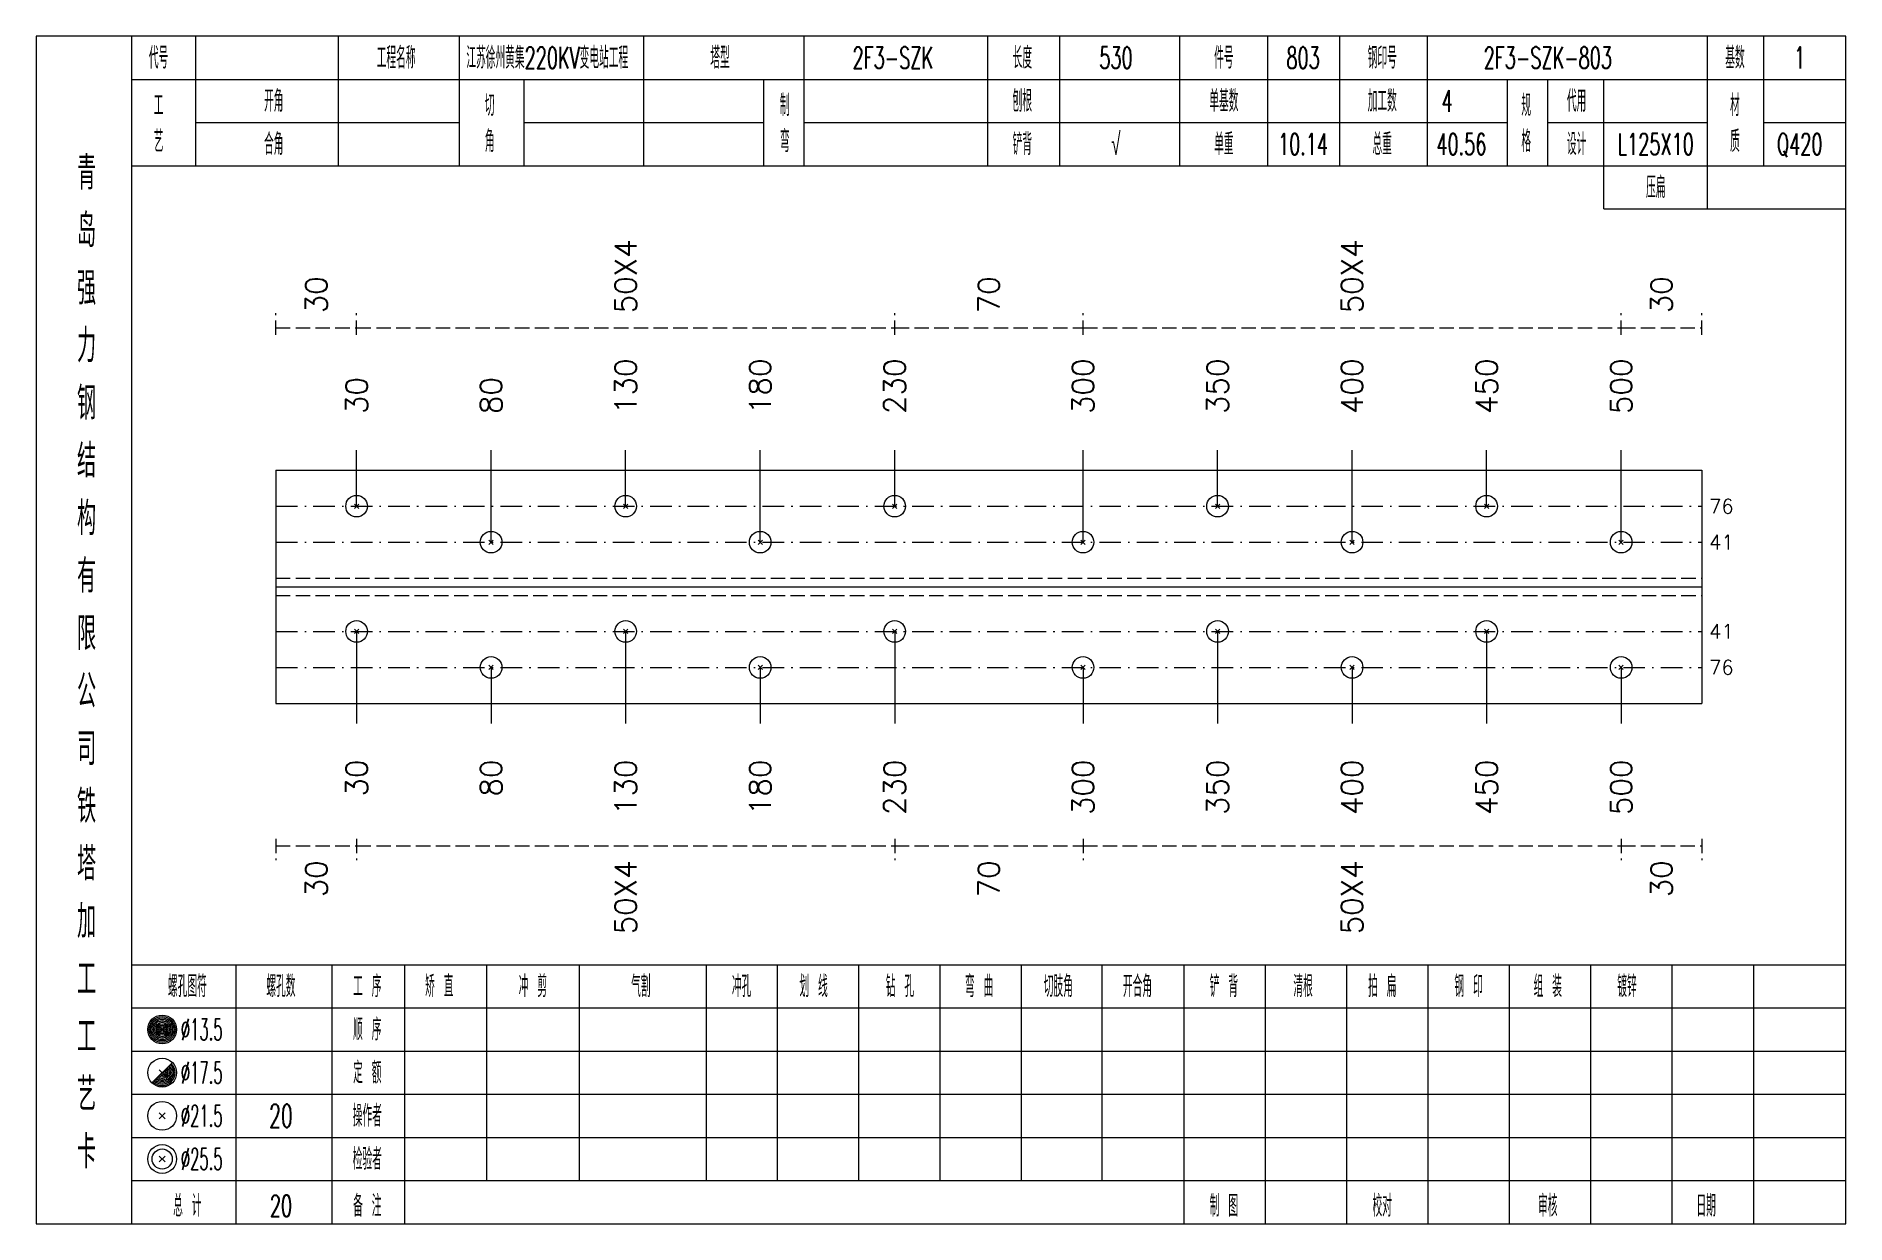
# Model space of a CAD drawing. Extents: x 0 to 4623, y -1159 to 4890.
# Drawn here: x 2491.2 to 2742.6, y 1575 to 1740 of the extents above; entities that cross this region are included whole.
import ezdxf
from ezdxf.enums import TextEntityAlignment as Align

# ---------------------------------------------------------------- set-up
doc = ezdxf.new("R2010")
doc.units = 0
doc.header["$MEASUREMENT"] = 0
doc.linetypes.add('一点画线', pattern=[5.2, 3, -1, 0.2, -1])
doc.linetypes.add('虚线', pattern=[2.75, 2, -0.75])
doc.layers.get('0').update_dxf_attribs({"linetype": 'CONTINUOUS', "lineweight": 25})
for name, color, linetype, lineweight in [('1', 7, 'CONTINUOUS', 25), ('4', 7, 'CONTINUOUS', 25), ('5', 7, 'CONTINUOUS', 25)]:
    doc.layers.add(name, color=color, linetype=linetype, lineweight=lineweight)
doc.styles.get("Standard").update_dxf_attribs({"font": 'simplex.shx', "width": 0.7, "height": 3, "bigfont": 'gbhzfs.shx'})

msp = doc.modelspace()

# ---------------------------------------------------------------- texts
at = {"color": 8, "linetype": 'Continuous', "lineweight": 9}
for s, p in [('50X4', (2573.091, 1701.5)), ('50X4', (2674.009, 1701.5)), ('30', (2530.107, 1701.5)), ('70', (2623.55, 1701.5)), ('30', (2716.993, 1701.5))]:
    msp.add_text(s, height=3, rotation=90, dxfattribs=at).set_placement(p, align=Align.MIDDLE_LEFT)
at = {"color": 7, "linetype": 'Continuous', "lineweight": 13}
for s, p in [('130', (2573.091, 1687.5)), ('180', (2591.779, 1687.5)), ('230', (2610.468, 1687.5)), ('300', (2636.632, 1687.5)), ('350', (2655.321, 1687.5)), ('400', (2674.009, 1687.5)), ('450', (2692.698, 1687.5)), ('500', (2711.387, 1687.5)), ('30', (2535.713, 1687.5)), ('80', (2554.402, 1687.5))]:
    msp.add_text(s, height=3, rotation=90, dxfattribs=at).set_placement(p, align=Align.MIDDLE_LEFT)
for s, p in [('76', (2723.6, 1674.7)), ('41', (2723.6, 1669.7)), ('41', (2723.6, 1657.3)), ('76', (2723.6, 1652.3))]:
    msp.add_text(s, height=2, dxfattribs=at).set_placement(p, align=Align.MIDDLE_LEFT)
at = {"color": 8, "linetype": 'Continuous', "lineweight": 9}
for s, p in [('30', (2530.107, 1625.5)), ('50X4', (2573.091, 1625.5)), ('70', (2623.55, 1625.5)), ('50X4', (2674.009, 1625.5)), ('30', (2716.993, 1625.5))]:
    msp.add_text(s, height=3, rotation=90, dxfattribs=at).set_placement(p, align=Align.MIDDLE_RIGHT)
at = {"layer": '1', "color": 7, "linetype": 'Continuous', "lineweight": 13}
for s, p in [('30', (2535.713, 1639.5)), ('80', (2554.402, 1639.5)), ('130', (2573.091, 1639.5)), ('180', (2591.779, 1639.5)), ('230', (2610.468, 1639.5)), ('300', (2636.632, 1639.5)), ('350', (2655.321, 1639.5)), ('400', (2674.009, 1639.5)), ('450', (2692.698, 1639.5)), ('500', (2711.387, 1639.5))]:
    msp.add_text(s, height=3, rotation=90, dxfattribs=at).set_placement(p, align=Align.MIDDLE_RIGHT)
at = {"layer": '4', "color": 1, "linetype": 'Continuous', "lineweight": 13}
for s, height, width, p in [('代号', 3, 0.6, (2508.2, 1737)), ('工程名称', 3, 0.6, (2541.2, 1737)), ('江苏徐州黄集220KV变电站工程', 3, 0.6, (2562.2, 1737)), ('塔型', 3, 0.6, (2586.2, 1737)), ('2F3-SZK', 3, 0.6, (2610.2, 1737)), ('长度', 3, 0.6, (2628.2, 1737)), ('530', 3, 0.6, (2641.2, 1737)), ('件号', 3, 0.6, (2656.2, 1737)), ('803', 3, 0.6, (2667.2, 1737)), ('钢印号', 3, 0.6, (2678.2, 1737)), ('2F3-SZK-803', 3, 0.6, (2701.2, 1737)), ('基数', 3, 0.6, (2727.2, 1737)), ('1', 3, 0.6, (2736.2, 1737)), ('开角', 3, 0.6, (2524.2, 1731)), ('制', 3, 0.6, (2595.2, 1730.4)), ('刨根', 3, 0.6, (2628.2, 1731)), ('单基数', 3, 0.6, (2656.2, 1731)), ('加工数', 3, 0.6, (2678.2, 1731)), ('4', 3, 0.6, (2687.2, 1731)), ('规', 3, 0.6, (2698.2, 1730.4)), ('代用', 3, 0.6, (2705.2, 1731)), ('材', 3, 0.6, (2727.2, 1730.4)), ('工', 3, 0.6, (2508.2, 1730.4)), ('切', 3, 0.6, (2554.2, 1730.4)), ('艺', 3, 0.6, (2508.2, 1725.4)), ('角', 3, 0.6, (2554.2, 1725.4)), ('弯', 3, 0.6, (2595.2, 1725.4)), ('格', 3, 0.6, (2698.2, 1725.4)), ('质', 3, 0.6, (2727.2, 1725.4)), ('合角', 3, 0.6, (2524.2, 1725)), ('铲背', 3, 0.6, (2628.2, 1725)), ('√', 3, 0.6, (2641.2, 1725)), ('单重', 3, 0.6, (2656.2, 1725)), ('10.14', 3, 0.6, (2667.2, 1725)), ('总重', 3, 0.6, (2678.2, 1725)), ('40.56', 3, 0.6, (2689.2, 1725)), ('设计', 3, 0.6, (2705.2, 1725)), ('L125X10', 3, 0.6, (2716.2, 1725)), ('Q420', 3, 0.6, (2736.2, 1725)), ('青', 4.6, 0.8, (2498.2, 1721)), ('压扁', 3, 0.6, (2716.2, 1719)), ('岛', 4.6, 0.8, (2498.2, 1713)), ('强', 4.6, 0.8, (2498.2, 1705)), ('力', 4.6, 0.8, (2498.2, 1697)), ('钢', 4.6, 0.8, (2498.2, 1689)), ('结', 4.6, 0.8, (2498.2, 1681)), ('构', 4.6, 0.8, (2498.2, 1673)), ('有', 4.6, 0.8, (2498.2, 1665)), ('限', 4.6, 0.8, (2498.2, 1657)), ('公', 4.6, 0.8, (2498.2, 1649)), ('司', 4.6, 0.8, (2498.2, 1641)), ('铁', 4.6, 0.8, (2498.2, 1633)), ('塔', 4.6, 0.8, (2498.2, 1625)), ('加', 4.6, 0.8, (2498.2, 1617)), ('工', 4.6, 0.8, (2498.2, 1609)), ('螺孔图符', 3, 0.6, (2512.2, 1608)), ('螺孔数', 3, 0.6, (2525.2, 1608)), ('工 序', 3, 0.6, (2537.2, 1608)), ('矫 直', 3, 0.6, (2547.2, 1608)), ('冲 剪', 3, 0.6, (2560.2, 1608)), ('气割', 3, 0.6, (2575.2, 1608)), ('冲孔', 3, 0.6, (2589.2, 1608)), ('划 线', 3, 0.6, (2599.2, 1608)), ('钻 孔', 3, 0.6, (2611.2, 1608)), ('弯 曲', 3, 0.6, (2622.2, 1608)), ('切肢角', 3, 0.6, (2633.2, 1608)), ('开合角', 3, 0.6, (2644.2, 1608)), ('铲 背', 3, 0.6, (2656.2, 1608)), ('清根', 3, 0.6, (2667.2, 1608)), ('拍 扁', 3, 0.6, (2678.2, 1608)), ('钢 印', 3, 0.6, (2690.2, 1608)), ('组 装', 3, 0.6, (2701.2, 1608)), ('镀锌', 3, 0.6, (2712.2, 1608)), ('工', 4.6, 0.8, (2498.2, 1601)), ('%%C13.5', 3, 0.5, (2514.2, 1602)), ('顺 序', 3, 0.6, (2537.2, 1602)), ('%%C17.5', 3, 0.5, (2514.2, 1596)), ('定 额', 3, 0.6, (2537.2, 1596)), ('艺', 4.6, 0.8, (2498.2, 1593)), ('%%C21.5', 3, 0.5, (2514.2, 1590)), ('20', 3.2, 0.6, (2525.2, 1590)), ('操作者', 3, 0.6, (2537.2, 1590)), ('卡', 4.6, 0.8, (2498.2, 1585)), ('%%C25.5', 3, 0.5, (2514.2, 1584)), ('检验者', 3, 0.6, (2537.2, 1584)), ('总 计', 3, 0.6, (2512.2, 1577.5)), ('20', 3, 0.6, (2525.2, 1577.5)), ('备 注', 3, 0.6, (2537.2, 1577.5)), ('制 图', 3, 0.6, (2656.2, 1577.5)), ('校对', 3, 0.6, (2678.2, 1577.5)), ('审核', 3, 0.6, (2701.2, 1577.5)), ('日期', 3, 0.6, (2723.2, 1577.5))]:
    msp.add_text(s, height=height, dxfattribs=dict(at, width=width)).set_placement(p, align=Align.MIDDLE_CENTER)

# ---------------------------------------------------------------- blocks, each defined once
blk = doc.blocks.new('孔21.5')
at = {"layer": '5', "color": 7, "linetype": 'Continuous', "lineweight": 13}
for p, q in [((-0.2, -0.2), (0.2, 0.2)), ((-0.2, 0.2), (0.2, -0.2))]:
    blk.add_line(p, q, dxfattribs=at)
blk.add_circle((0, 0), 1, dxfattribs=at)

# ---------------------------------------------------------------- linework, layer by layer
at = {"color": 8, "linetype": '虚线', "lineweight": 9}
for p, q in [((2524.5, 1698.5), (2524.5, 1701.5)), ((2524.5, 1699.5), (2535.713, 1699.5)), ((2535.713, 1698.5), (2535.713, 1701.5)), ((2535.713, 1698.5), (2535.713, 1701.5)), ((2535.713, 1699.5), (2610.468, 1699.5)), ((2610.468, 1698.5), (2610.468, 1701.5)), ((2610.468, 1698.5), (2610.468, 1701.5)), ((2610.468, 1699.5), (2636.632, 1699.5)), ((2636.632, 1698.5), (2636.632, 1701.5)), ((2636.632, 1698.5), (2636.632, 1701.5)), ((2636.632, 1699.5), (2711.387, 1699.5)), ((2711.387, 1698.5), (2711.387, 1701.5)), ((2711.387, 1698.5), (2711.387, 1701.5)), ((2711.387, 1699.5), (2722.6, 1699.5)), ((2722.6, 1698.5), (2722.6, 1701.5)), ((2524.5, 1628.5), (2524.5, 1625.5)), ((2524.5, 1627.5), (2535.713, 1627.5)), ((2535.713, 1628.5), (2535.713, 1625.5)), ((2535.713, 1628.5), (2535.713, 1625.5)), ((2535.713, 1627.5), (2610.468, 1627.5)), ((2610.468, 1628.5), (2610.468, 1625.5)), ((2610.468, 1628.5), (2610.468, 1625.5)), ((2610.468, 1627.5), (2636.632, 1627.5)), ((2636.632, 1628.5), (2636.632, 1625.5)), ((2636.632, 1628.5), (2636.632, 1625.5)), ((2636.632, 1627.5), (2711.387, 1627.5)), ((2711.387, 1628.5), (2711.387, 1625.5)), ((2711.387, 1628.5), (2711.387, 1625.5)), ((2711.387, 1627.5), (2722.6, 1627.5)), ((2722.6, 1628.5), (2722.6, 1625.5))]:
    msp.add_line(p, q, dxfattribs=at)
at = {"color": 7, "linetype": 'Continuous', "lineweight": 13}
for p, q in [((2535.713, 1674.7), (2535.713, 1682.5)), ((2554.402, 1669.7), (2554.402, 1682.5)), ((2573.091, 1674.7), (2573.091, 1682.5)), ((2591.779, 1669.7), (2591.779, 1682.5)), ((2610.468, 1674.7), (2610.468, 1682.5)), ((2636.632, 1669.7), (2636.632, 1682.5)), ((2655.321, 1674.7), (2655.321, 1682.5)), ((2674.009, 1669.7), (2674.009, 1682.5)), ((2692.698, 1674.7), (2692.698, 1682.5)), ((2711.387, 1669.7), (2711.387, 1682.5)), ((2535.713, 1657.3), (2535.713, 1644.5)), ((2573.091, 1657.3), (2573.091, 1644.5)), ((2610.468, 1657.3), (2610.468, 1644.5)), ((2655.321, 1657.3), (2655.321, 1644.5)), ((2692.698, 1657.3), (2692.698, 1644.5)), ((2554.402, 1652.3), (2554.402, 1644.5)), ((2591.779, 1652.3), (2591.779, 1644.5)), ((2636.632, 1652.3), (2636.632, 1644.5)), ((2674.009, 1652.3), (2674.009, 1644.5)), ((2711.387, 1652.3), (2711.387, 1644.5))]:
    msp.add_line(p, q, dxfattribs=at)
at = {"color": 7, "linetype": 'Continuous', "lineweight": 18}
for p, q in [((2524.5, 1679.7), (2524.5, 1647.3)), ((2524.5, 1679.7), (2722.6, 1679.7)), ((2722.6, 1679.7), (2722.6, 1647.3)), ((2524.5, 1663.5), (2722.6, 1663.5))]:
    msp.add_line(p, q, dxfattribs=at)
at = {"color": 3, "linetype": '一点画线', "lineweight": 13}
for p, q in [((2524.5, 1674.7), (2722.6, 1674.7)), ((2524.5, 1669.7), (2722.6, 1669.7)), ((2524.5, 1657.3), (2722.6, 1657.3)), ((2524.5, 1652.3), (2722.6, 1652.3))]:
    msp.add_line(p, q, dxfattribs=at)
at = {"color": 1, "linetype": '虚线', "lineweight": 18}
for p, q in [((2524.5, 1664.7), (2722.6, 1664.7)), ((2524.5, 1662.3), (2722.6, 1662.3))]:
    msp.add_line(p, q, dxfattribs=at)
at = {"layer": '1', "color": 7, "linetype": 'Continuous', "lineweight": 18}
msp.add_line((2524.5, 1647.3), (2722.6, 1647.3), dxfattribs=at)
at = {"layer": '4', "color": 1, "linetype": 'Continuous', "lineweight": 18}
for p, q in [((2504.5, 1575), (2504.5, 1740)), ((2513.4, 1722), (2513.4, 1740)), ((2533.2, 1722), (2533.2, 1740)), ((2550, 1722), (2550, 1740)), ((2575.6, 1722), (2575.6, 1740)), ((2597.9, 1722), (2597.9, 1740)), ((2623.4, 1722), (2623.4, 1740)), ((2633.4, 1722), (2633.4, 1740)), ((2650.1, 1722), (2650.1, 1740)), ((2662.3, 1722), (2662.3, 1740)), ((2672.3, 1722), (2672.3, 1740)), ((2684.5, 1722), (2684.5, 1740)), ((2723.4, 1716), (2723.4, 1740)), ((2731.2, 1722), (2731.2, 1740)), ((2504.5, 1734), (2742.6, 1734)), ((2559, 1722), (2559, 1734)), ((2592.3, 1722), (2592.3, 1734)), ((2695.6, 1722), (2695.6, 1734)), ((2701.2, 1722), (2701.2, 1734)), ((2709, 1716), (2709, 1734)), ((2513.4, 1728), (2550, 1728)), ((2559, 1728), (2592.3, 1728)), ((2597.9, 1728), (2695.6, 1728)), ((2701.2, 1728), (2723.4, 1728)), ((2731.2, 1728), (2742.6, 1728)), ((2504.5, 1722), (2742.6, 1722)), ((2709, 1716), (2742.6, 1716)), ((2504.5, 1611), (2742.6, 1611)), ((2519, 1575), (2519, 1611)), ((2532.3, 1575), (2532.3, 1611)), ((2542.4, 1575), (2542.4, 1611)), ((2553.8, 1581), (2553.8, 1611)), ((2566.7, 1581), (2566.7, 1611)), ((2584.3, 1581), (2584.3, 1611)), ((2594.2, 1581), (2594.2, 1611)), ((2605.5, 1581), (2605.5, 1611)), ((2616.8, 1581), (2616.8, 1611)), ((2628.1, 1581), (2628.1, 1611)), ((2639.3, 1581), (2639.3, 1611)), ((2650.7, 1581), (2650.7, 1611)), ((2662, 1581), (2662, 1611)), ((2673.3, 1581), (2673.3, 1611)), ((2684.6, 1581), (2684.6, 1611)), ((2695.9, 1581), (2695.9, 1611)), ((2707.2, 1581), (2707.2, 1611)), ((2718.5, 1581), (2718.5, 1611)), ((2729.8, 1581), (2729.8, 1611)), ((2504.5, 1605), (2742.6, 1605)), ((2504.5, 1599), (2742.6, 1599)), ((2504.5, 1593), (2742.6, 1593)), ((2504.5, 1587), (2742.6, 1587)), ((2504.5, 1581), (2742.6, 1581)), ((2650.7, 1575), (2650.7, 1581)), ((2662, 1575), (2662, 1581)), ((2673.3, 1575), (2673.3, 1581)), ((2684.6, 1575), (2684.6, 1581)), ((2695.9, 1575), (2695.9, 1581)), ((2707.2, 1575), (2707.2, 1581)), ((2718.5, 1575), (2718.5, 1581)), ((2729.8, 1575), (2729.8, 1581))]:
    msp.add_line(p, q, dxfattribs=at)
at = {"layer": '4', "color": 7, "linetype": 'Continuous', "lineweight": 13}
for p, q in [((2508.5, 1601.8), (2508.9, 1602.2)), ((2508.9, 1601.8), (2508.5, 1602.2)), ((2507.286, 1594.586), (2510.114, 1597.414)), ((2508.3, 1596.4), (2509.1, 1595.6)), ((2508.3, 1589.6), (2509.1, 1590.4)), ((2508.3, 1590.4), (2509.1, 1589.6)), ((2508.3, 1583.6), (2509.1, 1584.4)), ((2508.3, 1584.4), (2509.1, 1583.6))]:
    msp.add_line(p, q, dxfattribs=at)
at = {"layer": '4', "color": 1, "linetype": 'Continuous', "lineweight": 18}
msp.add_lwpolyline([(2491.2, 1740), (2491.2, 1575), (2742.6, 1575), (2742.6, 1740)], close=True, dxfattribs=at)
at = {"layer": '4', "color": 7, "linetype": 'Continuous', "lineweight": 13}
for centre, radius in [((2508.7, 1602), 2), ((2508.7, 1602), 1.8), ((2508.7, 1602), 1.6), ((2508.7, 1602), 1.4), ((2508.7, 1602), 1.2), ((2508.7, 1602), 1), ((2508.7, 1602), 0.8), ((2508.7, 1602), 0.6), ((2508.7, 1602), 0.4), ((2508.7, 1602), 0.2), ((2508.7, 1596), 2), ((2508.7, 1590), 2), ((2508.7, 1584), 2), ((2508.7, 1584), 1.4)]:
    msp.add_circle(centre, radius, dxfattribs=at)
for radius in [1.8, 1.6, 1.4, 1.2, 1, 0.8, 0.6, 0.4, 0.2]:
    msp.add_arc((2508.7, 1596), radius, 225, 45, dxfattribs=at)

# ---------------------------------------------------------------- block references
at = {"color": 7, "linetype": 'Continuous', "lineweight": 13, "xscale": 1.5, "yscale": 1.5, "zscale": 1.5}
for p in [(2535.713, 1674.7), (2573.091, 1674.7), (2610.468, 1674.7), (2655.321, 1674.7), (2692.698, 1674.7), (2554.402, 1669.7), (2591.779, 1669.7), (2636.632, 1669.7), (2674.009, 1669.7), (2711.387, 1669.7)]:
    msp.add_blockref('孔21.5', p, dxfattribs=at)
at = {"layer": '1', "color": 7, "linetype": 'Continuous', "lineweight": 13, "xscale": 1.5, "yscale": 1.5, "zscale": 1.5}
for p in [(2535.713, 1657.3), (2573.091, 1657.3), (2610.468, 1657.3), (2655.321, 1657.3), (2692.698, 1657.3), (2554.402, 1652.3), (2591.779, 1652.3), (2636.632, 1652.3), (2674.009, 1652.3), (2711.387, 1652.3)]:
    msp.add_blockref('孔21.5', p, dxfattribs=at)

msp.set_redraw_order([(e.dxf.handle, doc.entitydb.next_handle()) for e in msp.query("TEXT MTEXT ATTDEF DIMENSION ARC_DIMENSION")])  # texts and dimensions are drawn at this point

doc.saveas('drawing.dxf')
